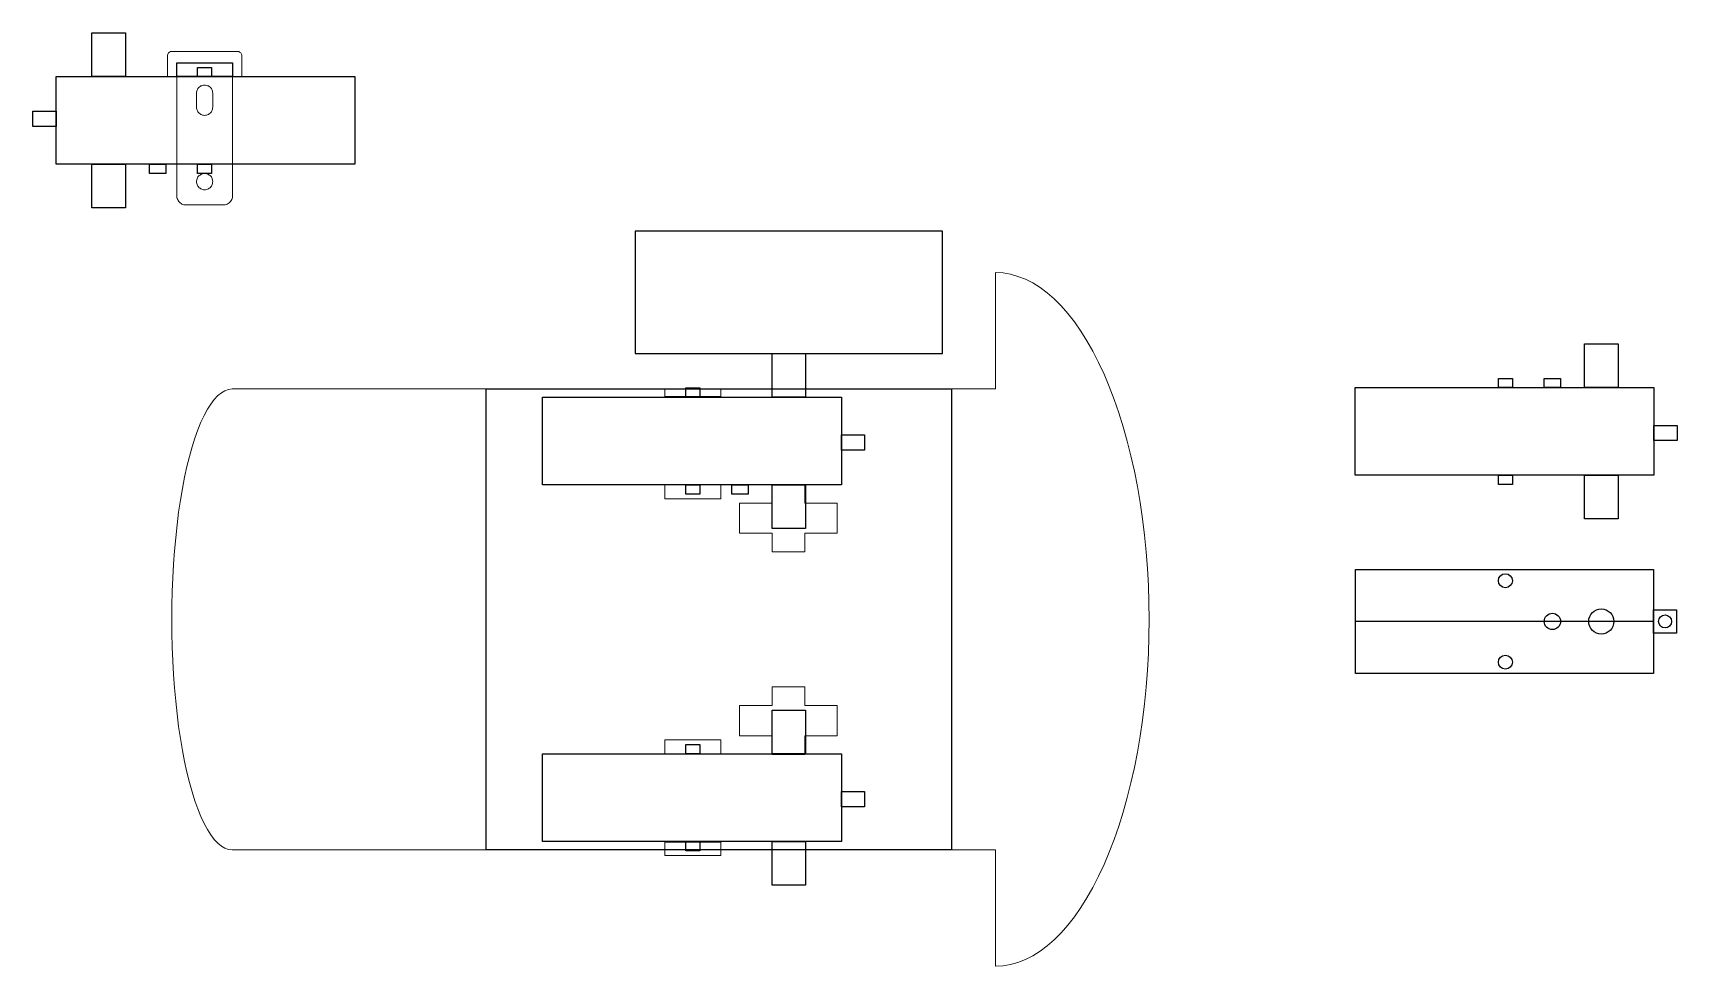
# Model space of a CAD drawing. Header units: millimetres. Extents: x 1473 to 3135, y 180 to 1758.
# Drawn here: x 2408.7 to 2762, y 1557.2 to 1757.7 of the extents above; entities that cross this region are included whole.
import ezdxf

# ---------------------------------------------------------------- set-up
doc = ezdxf.new("R2010")
doc.units = ezdxf.units.MM
doc.layers.add('Layer 1', color=7, linetype='Continuous')

msp = doc.modelspace()

# ---------------------------------------------------------------- linework, layer by layer
for p, q in [((2439.646, 1748.282), (2439.646, 1751.282)), ((2439.646, 1751.282), (2451.64, 1751.282)), ((2451.64, 1751.282), (2451.64, 1748.282)), ((2451.64, 1748.282), (2439.646, 1748.282)), ((2556.552, 1679.397), (2544.558, 1679.397)), ((2756.93, 1631.242), (2692.93, 1631.242)), ((2745.73, 1631.242), (2735.23, 1631.242)), ((2756.93, 1620.092), (2745.73, 1620.092))]:
    msp.add_line(p, q)
for points in [[(2425.043, 1757.682), (2428.643, 1757.682), (2428.643, 1748.282), (2421.443, 1748.282), (2421.443, 1757.682), (2428.643, 1757.682)], [(2445.643, 1750.282), (2447.143, 1750.282), (2447.143, 1748.282), (2444.143, 1748.282), (2444.143, 1750.282), (2447.143, 1750.282)], [(2413.743, 1729.482), (2413.743, 1748.282), (2477.943, 1748.282), (2477.943, 1729.482), (2413.743, 1729.482)], [(2408.743, 1738.882), (2408.743, 1740.868), (2413.743, 1740.868), (2413.743, 1737.577), (2408.743, 1737.577), (2408.743, 1738.882)], [(2425.043, 1729.482), (2428.643, 1729.482), (2428.643, 1720.082), (2421.443, 1720.082), (2421.443, 1729.482), (2428.643, 1729.482)], [(2437.293, 1729.482), (2437.293, 1727.482), (2433.793, 1727.482), (2433.793, 1729.482), (2437.293, 1729.482)], [(2445.643, 1729.482), (2447.143, 1729.482), (2447.143, 1727.482), (2444.143, 1727.482), (2444.143, 1729.482), (2447.143, 1729.482)], [(2538.155, 1715.097), (2538.155, 1688.797), (2604.155, 1688.797), (2604.155, 1715.097), (2538.155, 1715.097)], [(2571.155, 1679.397), (2567.555, 1679.397), (2567.555, 1688.797), (2574.755, 1688.797), (2574.755, 1679.397), (2567.555, 1679.397)], [(2745.73, 1681.466), (2742.13, 1681.466), (2742.13, 1690.866), (2749.33, 1690.866), (2749.33, 1681.466), (2742.13, 1681.466)], [(2725.13, 1681.466), (2723.63, 1681.466), (2723.63, 1683.466), (2726.63, 1683.466), (2726.63, 1681.466), (2723.63, 1681.466)], [(2733.48, 1681.466), (2733.48, 1683.466), (2736.98, 1683.466), (2736.98, 1681.466), (2733.48, 1681.466)], [(2606.155, 1681.199), (2606.155, 1681.199), (2606.155, 1582.175), (2506.155, 1582.175), (2506.155, 1681.199), (2606.155, 1681.199)], [(2582.455, 1679.397), (2582.455, 1660.597), (2518.255, 1660.597), (2518.255, 1679.397), (2582.455, 1679.397)], [(2550.555, 1679.397), (2549.055, 1679.397), (2549.055, 1681.397), (2552.055, 1681.397), (2552.055, 1679.397), (2549.055, 1679.397)], [(2757.03, 1681.466), (2757.03, 1662.666), (2692.83, 1662.666), (2692.83, 1681.466), (2757.03, 1681.466)], [(2587.455, 1669.997), (2587.455, 1668.011), (2582.455, 1668.011), (2582.455, 1671.301), (2587.455, 1671.301), (2587.455, 1669.997)], [(2762.03, 1672.066), (2762.03, 1670.08), (2757.03, 1670.08), (2757.03, 1673.37), (2762.03, 1673.37), (2762.03, 1672.066)], [(2550.555, 1658.597), (2549.055, 1658.597), (2549.055, 1660.597), (2552.055, 1660.597), (2552.055, 1658.597), (2549.055, 1658.597)], [(2558.905, 1658.597), (2558.905, 1660.597), (2562.405, 1660.597), (2562.405, 1658.597), (2558.905, 1658.597)], [(2571.155, 1651.197), (2567.555, 1651.197), (2567.555, 1660.597), (2574.755, 1660.597), (2574.755, 1651.197), (2567.555, 1651.197)], [(2725.13, 1660.666), (2723.63, 1660.666), (2723.63, 1662.666), (2726.63, 1662.666), (2726.63, 1660.666), (2723.63, 1660.666)], [(2745.73, 1653.266), (2742.13, 1653.266), (2742.13, 1662.666), (2749.33, 1662.666), (2749.33, 1653.266), (2742.13, 1653.266)], [(2761.93, 1631.242), (2761.93, 1628.742), (2756.93, 1628.742), (2756.93, 1633.742), (2761.93, 1633.742), (2761.93, 1631.242)], [(2571.155, 1602.777), (2567.555, 1602.777), (2567.555, 1612.177), (2574.755, 1612.177), (2574.755, 1602.777), (2567.555, 1602.777)], [(2550.555, 1602.777), (2549.055, 1602.777), (2549.055, 1604.777), (2552.055, 1604.777), (2552.055, 1602.777), (2549.055, 1602.777)], [(2582.455, 1602.777), (2582.455, 1583.977), (2518.255, 1583.977), (2518.255, 1602.777), (2582.455, 1602.777)], [(2587.455, 1593.377), (2587.455, 1591.39), (2582.455, 1591.39), (2582.455, 1594.681), (2587.455, 1594.681), (2587.455, 1593.377)], [(2550.555, 1581.977), (2549.055, 1581.977), (2549.055, 1583.977), (2552.055, 1583.977), (2552.055, 1581.977), (2549.055, 1581.977)], [(2571.155, 1574.577), (2567.555, 1574.577), (2567.555, 1583.977), (2574.755, 1583.977), (2574.755, 1574.577), (2567.555, 1574.577)]]:
    msp.add_lwpolyline(points)
msp.add_lwpolyline([(2756.93, 1642.392), (2756.93, 1620.092), (2692.93, 1620.092), (2692.93, 1642.392)], close=True)
for centre, radius in [((2725.13, 1639.992), 1.5), ((2735.23, 1631.242), 1.75), ((2745.73, 1631.242), 2.7), ((2759.43, 1631.242), 1.4), ((2725.13, 1622.492), 1.5)]:
    msp.add_circle(centre, radius)
at = {"layer": 'Layer 1', "lineweight": 0}
for points in [[(2441.198, 1720.767), (2440.986, 1720.837), (2440.775, 1720.908), (2440.598, 1721.014), (2440.387, 1721.155), (2440.246, 1721.296), (2440.069, 1721.472), (2439.963, 1721.649), (2439.858, 1721.86), (2439.752, 1722.072), (2439.681, 1722.284), (2439.646, 1722.495), (2439.646, 1722.707), (2439.646, 1748.213), (2437.635, 1748.213), (2437.635, 1752.728), (2437.67, 1752.905), (2437.706, 1753.081), (2437.776, 1753.222), (2437.882, 1753.363), (2437.988, 1753.504), (2438.129, 1753.575), (2438.305, 1753.681), (2438.482, 1753.716), (2438.658, 1753.716), (2452.663, 1753.716), (2452.804, 1753.716), (2452.981, 1753.681), (2453.157, 1753.575), (2453.298, 1753.504), (2453.404, 1753.363), (2453.51, 1753.222), (2453.581, 1753.081), (2453.616, 1752.905), (2453.651, 1752.728), (2453.651, 1748.213), (2451.64, 1748.213), (2451.64, 1722.707), (2451.64, 1722.495), (2451.605, 1722.284), (2451.534, 1722.072), (2451.464, 1721.86), (2451.323, 1721.649), (2451.217, 1721.472), (2451.076, 1721.296), (2450.899, 1721.155), (2450.723, 1721.014), (2450.511, 1720.908), (2450.3, 1720.837), (2450.088, 1720.767), (2449.876, 1720.731), (2449.629, 1720.731), (2441.657, 1720.731), (2441.41, 1720.731), (2441.198, 1720.767)], [(2445.855, 1739.993), (2446.066, 1740.028), (2446.278, 1740.099), (2446.454, 1740.169), (2446.631, 1740.275), (2446.807, 1740.416), (2446.948, 1740.558), (2447.089, 1740.734), (2447.195, 1740.91), (2447.266, 1741.087), (2447.336, 1741.298), (2447.372, 1741.51), (2447.407, 1741.722), (2447.407, 1744.72), (2447.372, 1744.932), (2447.336, 1745.144), (2447.266, 1745.355), (2447.195, 1745.532), (2447.089, 1745.708), (2446.948, 1745.884), (2446.807, 1746.026), (2446.631, 1746.167), (2446.454, 1746.273), (2446.278, 1746.343), (2446.066, 1746.414), (2445.855, 1746.449), (2445.643, 1746.484), (2445.431, 1746.449), (2445.22, 1746.414), (2445.043, 1746.343), (2444.832, 1746.273), (2444.655, 1746.167), (2444.479, 1746.026), (2444.338, 1745.884), (2444.197, 1745.708), (2444.091, 1745.532), (2444.02, 1745.355), (2443.95, 1745.144), (2443.914, 1744.932), (2443.879, 1744.72), (2443.879, 1741.722), (2443.914, 1741.51), (2443.95, 1741.298), (2444.02, 1741.087), (2444.091, 1740.91), (2444.197, 1740.734), (2444.338, 1740.558), (2444.479, 1740.416), (2444.655, 1740.275), (2444.832, 1740.169), (2445.043, 1740.099), (2445.22, 1740.028), (2445.431, 1739.993), (2445.643, 1739.958), (2445.855, 1739.993)], [(2445.643, 1723.977), (2445.855, 1723.977), (2446.066, 1724.012), (2446.278, 1724.083), (2446.454, 1724.189), (2446.631, 1724.294), (2446.807, 1724.4), (2446.948, 1724.577), (2447.089, 1724.718), (2447.195, 1724.894), (2447.266, 1725.106), (2447.336, 1725.318), (2447.372, 1725.529), (2447.407, 1725.741), (2447.372, 1725.917), (2447.336, 1726.129), (2447.266, 1726.341), (2447.195, 1726.552), (2447.089, 1726.729), (2446.948, 1726.87), (2446.807, 1727.046), (2446.631, 1727.152), (2446.454, 1727.258), (2446.278, 1727.364), (2446.066, 1727.434), (2445.855, 1727.469), (2445.643, 1727.469), (2445.431, 1727.469), (2445.22, 1727.434), (2445.043, 1727.364), (2444.832, 1727.258), (2444.655, 1727.152), (2444.479, 1727.046), (2444.338, 1726.87), (2444.197, 1726.729), (2444.091, 1726.552), (2444.02, 1726.341), (2443.95, 1726.129), (2443.914, 1725.917), (2443.879, 1725.741), (2443.914, 1725.529), (2443.95, 1725.318), (2444.02, 1725.106), (2444.091, 1724.894), (2444.197, 1724.718), (2444.338, 1724.577), (2444.479, 1724.4), (2444.655, 1724.294), (2444.832, 1724.189), (2445.043, 1724.083), (2445.22, 1724.012), (2445.431, 1723.977), (2445.643, 1723.977)], [(2648.522, 1635.338), (2648.416, 1638.972), (2648.204, 1642.605), (2647.922, 1646.204), (2647.569, 1649.802), (2647.146, 1653.295), (2646.652, 1656.787), (2646.052, 1660.209), (2645.417, 1663.525), (2644.676, 1666.806), (2643.865, 1669.981), (2643.018, 1673.085), (2642.066, 1676.049), (2641.078, 1678.942), (2640.02, 1681.728), (2638.891, 1684.374), (2637.727, 1686.879), (2636.492, 1689.278), (2635.222, 1691.536), (2633.917, 1693.617), (2632.541, 1695.593), (2631.13, 1697.392), (2629.683, 1699.015), (2628.202, 1700.532), (2626.685, 1701.837), (2625.168, 1702.966), (2623.58, 1703.953), (2622.028, 1704.765), (2620.405, 1705.365), (2618.818, 1705.823), (2617.195, 1706.105), (2615.572, 1706.176), (2615.572, 1681.199), (2556.588, 1681.199), (2556.588, 1679.577), (2544.558, 1679.577), (2544.558, 1681.199), (2451.566, 1681.199), (2450.79, 1681.093), (2450.014, 1680.811), (2449.237, 1680.388), (2448.461, 1679.753), (2447.72, 1678.942), (2446.98, 1677.954), (2446.239, 1676.825), (2445.533, 1675.52), (2444.863, 1674.038), (2444.193, 1672.415), (2443.558, 1670.651), (2442.958, 1668.746), (2442.394, 1666.7), (2441.829, 1664.513), (2441.335, 1662.22), (2440.877, 1659.821), (2440.453, 1657.281), (2440.065, 1654.706), (2439.712, 1651.989), (2439.43, 1649.238), (2439.148, 1646.415), (2438.936, 1643.523), (2438.795, 1640.595), (2438.654, 1637.667), (2438.584, 1634.668), (2438.584, 1631.669), (2438.584, 1628.706), (2438.654, 1625.707), (2438.795, 1622.779), (2438.936, 1619.851), (2439.148, 1616.958), (2439.43, 1614.136), (2439.712, 1611.385), (2440.065, 1608.668), (2440.453, 1606.093), (2440.877, 1603.553), (2441.335, 1601.154), (2441.829, 1598.861), (2442.394, 1596.674), (2442.958, 1594.628), (2443.558, 1592.723), (2444.193, 1590.959), (2444.863, 1589.336), (2445.533, 1587.854), (2446.239, 1586.549), (2446.98, 1585.385), (2447.72, 1584.432), (2448.461, 1583.621), (2449.237, 1582.986), (2450.014, 1582.563), (2450.79, 1582.28), (2451.566, 1582.175), (2544.558, 1582.175), (2544.558, 1583.797), (2556.588, 1583.797), (2556.588, 1582.175), (2615.572, 1582.175), (2615.572, 1557.198), (2617.195, 1557.268), (2618.818, 1557.551), (2620.405, 1557.974), (2622.028, 1558.609), (2623.58, 1559.42), (2625.168, 1560.408), (2626.685, 1561.537), (2628.202, 1562.842), (2629.683, 1564.324), (2631.13, 1565.982), (2632.541, 1567.781), (2633.917, 1569.757), (2635.222, 1571.838), (2636.492, 1574.096), (2637.727, 1576.495), (2638.891, 1579), (2640.02, 1581.645), (2641.078, 1584.432), (2642.066, 1587.29), (2643.018, 1590.288), (2643.865, 1593.393), (2644.676, 1596.568), (2645.417, 1599.849), (2646.052, 1603.165), (2646.652, 1606.587), (2647.146, 1610.044), (2647.569, 1613.572), (2647.922, 1617.135), (2648.204, 1620.768), (2648.416, 1624.367), (2648.522, 1628.036), (2648.557, 1631.669), (2648.522, 1635.338)], [(2556.588, 1657.598), (2544.558, 1657.598), (2544.558, 1660.597), (2556.588, 1660.597), (2556.588, 1657.598)], [(2581.564, 1650.19), (2574.579, 1650.19), (2574.579, 1646.168), (2567.559, 1646.168), (2567.559, 1650.19), (2560.574, 1650.19), (2560.574, 1656.681), (2567.559, 1656.681), (2567.559, 1660.668), (2574.579, 1660.668), (2574.579, 1656.681), (2581.564, 1656.681), (2581.564, 1650.19)], [(2581.564, 1606.693), (2574.579, 1606.693), (2574.579, 1602.671), (2567.559, 1602.671), (2567.559, 1606.693), (2560.574, 1606.693), (2560.574, 1613.184), (2567.559, 1613.184), (2567.559, 1617.17), (2574.579, 1617.17), (2574.579, 1613.184), (2581.564, 1613.184), (2581.564, 1606.693)], [(2556.588, 1602.777), (2544.558, 1602.777), (2544.558, 1605.775), (2556.588, 1605.775), (2556.588, 1602.777)], [(2556.588, 1580.978), (2544.558, 1580.978), (2544.558, 1583.977), (2556.588, 1583.977), (2556.588, 1580.978)]]:
    msp.add_lwpolyline(points, dxfattribs=at)

doc.saveas('drawing.dxf')
